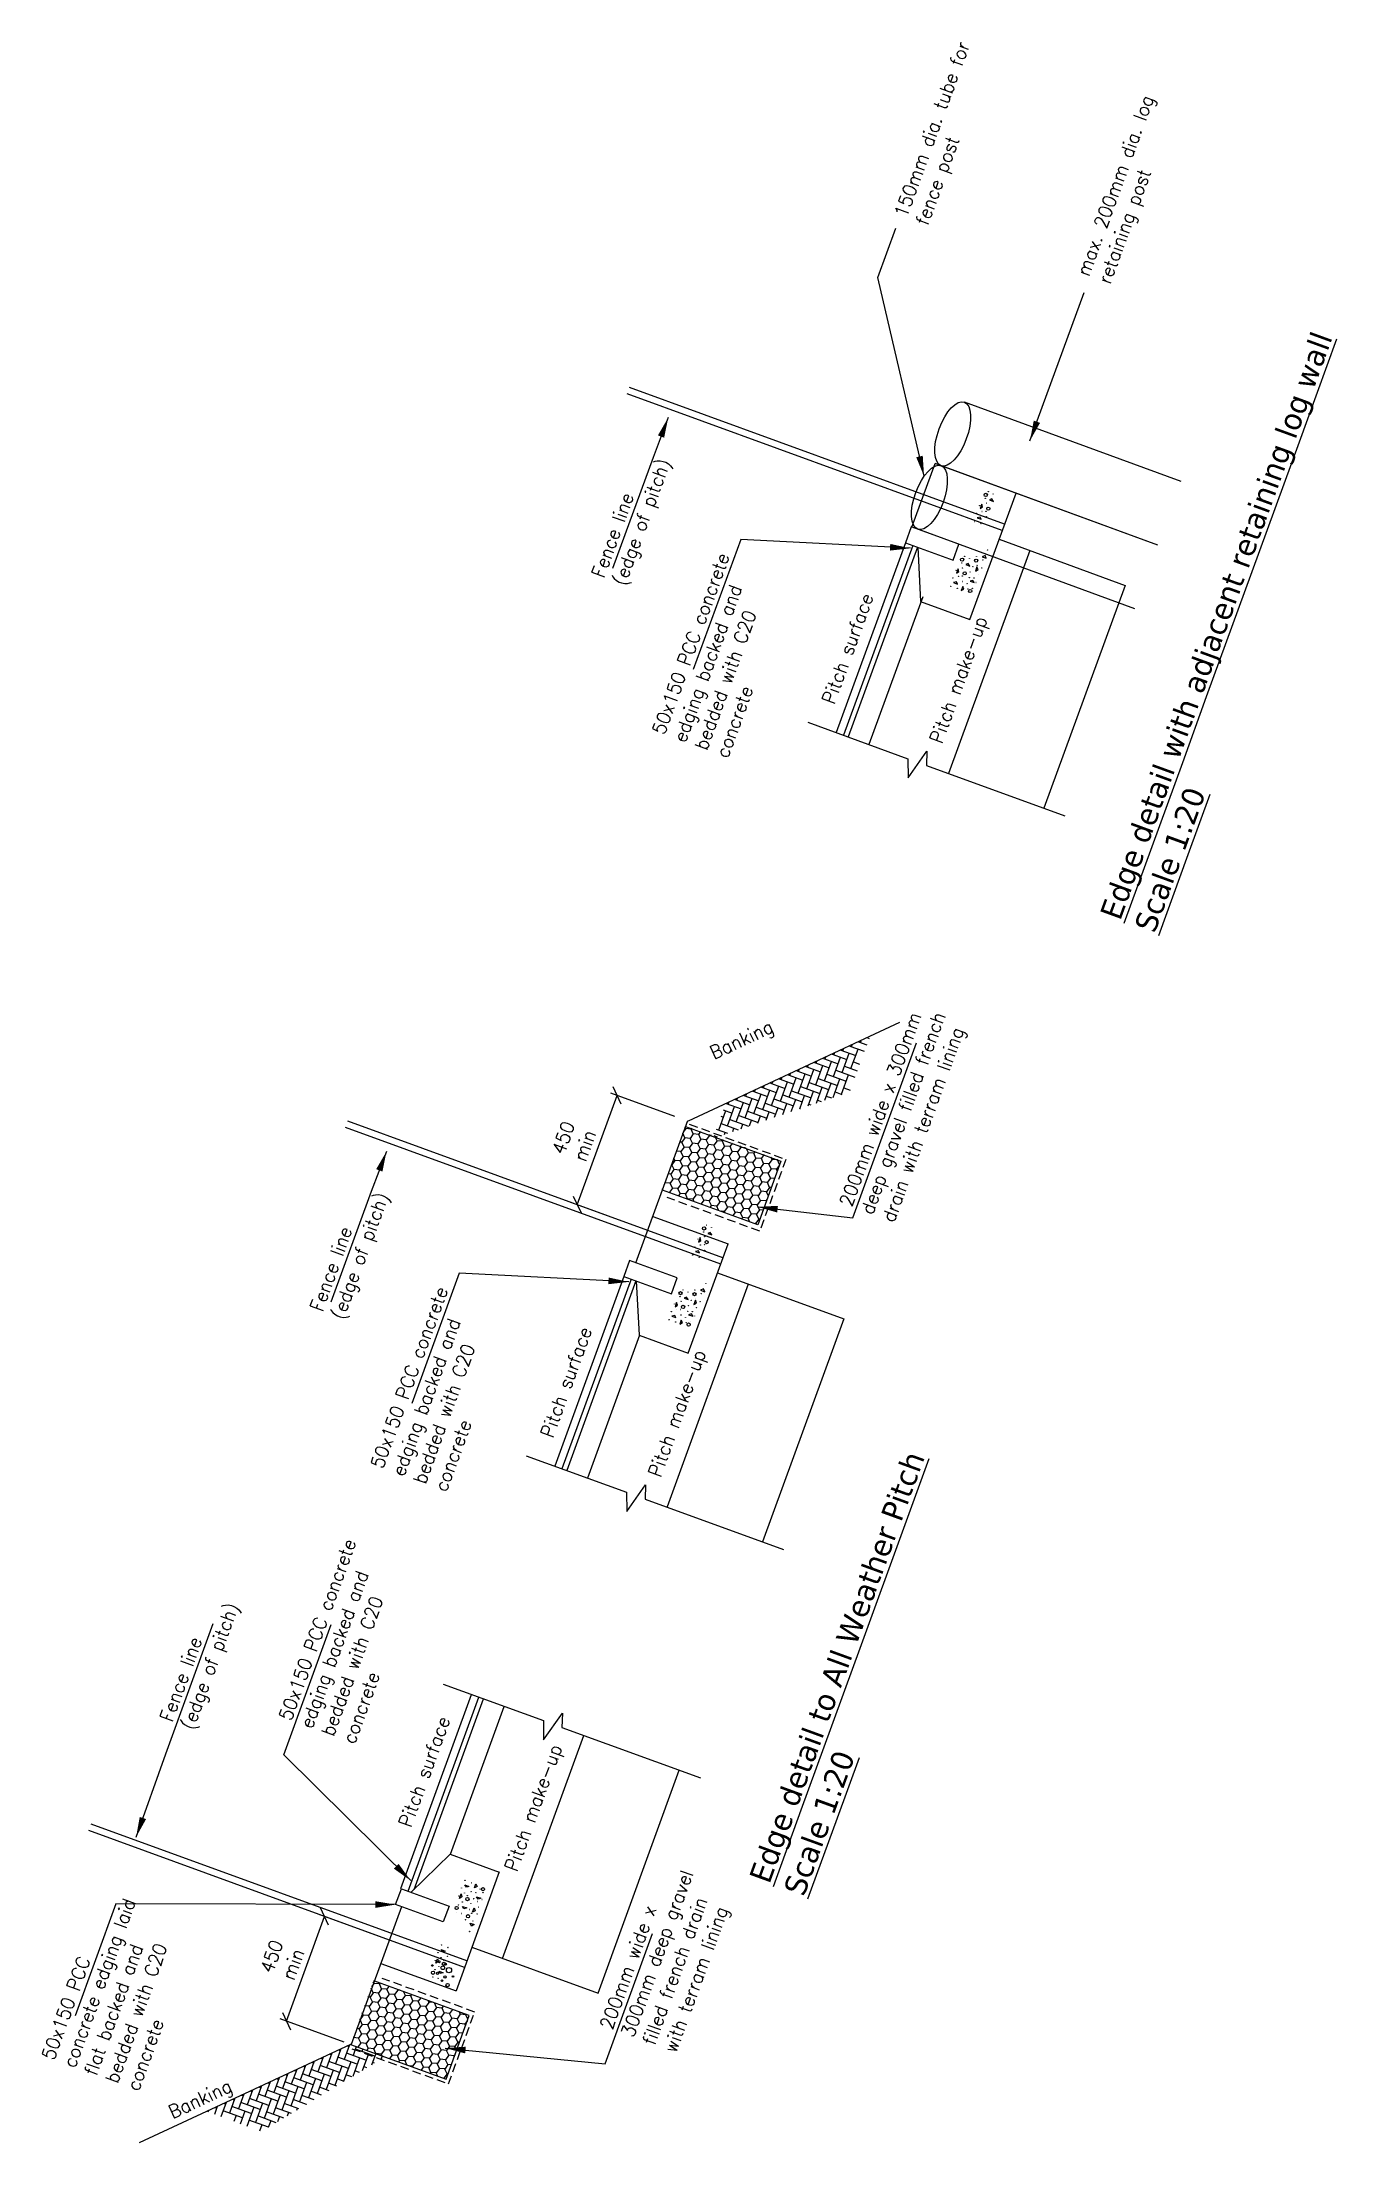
# Model space of a CAD drawing. Header units: millimetres. Extents: x 521005098 to 521837086, y 174609906 to 175681253.
# Drawn here: x 521833262 to 521837086, y 175363954 to 175370161 of the extents above; entities that cross this region are included whole.
import ezdxf

# ---------------------------------------------------------------- set-up
doc = ezdxf.new("R2010")
doc.units = ezdxf.units.MM
doc.header["$LTSCALE"] = 200
doc.header["$PDSIZE"] = 200
doc.linetypes.add('HIDDEN', pattern=[9.525, 6.35, -3.175])
for name, color, linetype in [('GT detail', 3, 'Continuous'), ('gt LOG RETAINING', 6, 'Continuous'), ('GTpath', 3, 'Continuous')]:
    doc.layers.add(name, color=color, linetype=linetype)
doc.styles.add('GT1TO20', font='romans.shx', dxfattribs={"width": 0.95, "height": 40})
doc.styles.add('GT1TO200', font='romans.shx', dxfattribs={"width": 0.95, "height": 400})
doc.styles.add('GTanyheight', font='romans.shx', dxfattribs={"width": 0.95})
doc.dimstyles.new('GTDIM', dxfattribs={"dimscale": 200, "dimtxt": 400, "dimasz": 2, "dimexe": 1, "dimexo": 1, "dimgap": 1, "dimtad": 2, "dimtih": 1, "dimtoh": 1, "dimdec": 0, "dimzin": 0, "dimdsep": 46, "dimtxsty": 'GT1TO200', "dimblk1": 'OBLIQUE', "dimblk2": 'OBLIQUE', "dimsah": 1, "dimcen": 3.5, "dimclrd": 7, "dimclre": 7, "dimclrt": 3, "dimadec": 0, "dimazin": 0, "dimtfac": 1, "dimtdec": 0, "dimtofl": 0, "dimtmove": 0, "dimatfit": 3, "dimldrblk": 'OBLIQUE', "dimfxl": 1, "dimtolj": 1, "dimtzin": 0, "dimarcsym": 0})
doc.dimstyles.new('Note20', dxfattribs={"dimscale": 20, "dimtxt": 400, "dimasz": 3, "dimexe": 1, "dimexo": 1, "dimgap": 1, "dimtad": 2, "dimtih": 1, "dimtoh": 1, "dimdec": 4, "dimzin": 0, "dimdsep": 46, "dimtxsty": 'GT1TO200', "dimcen": 3.5, "dimclrd": 7, "dimclre": 7, "dimclrt": 3, "dimadec": 0, "dimazin": 0, "dimtfac": 1, "dimtdec": 4, "dimtofl": 0, "dimtmove": 0, "dimatfit": 3, "dimfxl": 1, "dimtolj": 1, "dimtzin": 0, "dimarcsym": 0})

msp = doc.modelspace()

# ---------------------------------------------------------------- texts
at = {"layer": 'GT detail', "char_height": 65, "attachment_point": 1, "rotation": 70, "style": 'GT1TO20'}
for s, insert, width in [('{\\fVerdana|b0|i0|c0|p34;\\L\\C7;Edge detail with adjacent retaining log wall\\PScale 1:20}', (521836384.6431, 175367585.03512), 2015.426379), ('{\\fVerdana|b0|i0|c0|p34;\\L\\C7;Edge detail to All Weather Pitch\\PScale 1:20}', (521835348.83106, 175364739.16493), 1777.1782)]:
    msp.add_mtext(s, dxfattribs=dict(at, insert=insert, width=width))
at = {"layer": 'GTpath', "color": 3, "char_height": 40, "attachment_point": 1, "style": 'GT1TO20'}
for s, insert, width, rotation in [('150mm dia. tube for fence post ', (521835777.35253, 175369653.03946), 624.4745244, 69.948766528), ('max. 200mm dia. log retaining post ', (521836315.69069, 175369479.75833), 624.4745244, 69.948766528), ('Fence line\\P(edge of pitch)', (521834883.95122, 175368588.93575), 624.4745, 69.948766528), ('50x150 PCC concrete edging backed and bedded with C20 concrete ', (521835062.23942, 175368125.1683), 624.4745244, 69.948766528), ('Pitch surface', (521835563.87311, 175368215.43371), 624.4745, 69.948766528), ('Pitch make-up', (521835881.96606, 175368099.33512), 624.4745, 69.948766528), ('Banking', (521835229.00333, 175367190.35412), 624.4745, 25.009296715), ('200mm wide x 300mm deep gravel filled french drain with terram lining', (521835615.31291, 175366730.51547), 742.9572506, 69.99999997), ('Fence line\\P(edge of pitch)', (521834052.456, 175366420.95981), 624.4745, 69.99999997), ('50x150 PCC concrete edging backed and bedded with C20 concrete ', (521834231.15882, 175365957.35197), 624.4745244, 69.99999997), ('Pitch surface', (521834732.7116, 175366048.0659), 624.4745, 69.99999997), ('Pitch make-up', (521835050.90824, 175365932.25179), 624.4745, 69.99999997), ('50x150 PCC concrete edging backed and bedded with C20 concrete ', (521833959.97374, 175365212.27708), 624.4745244, 69.99999997), ('Fence line\\P(edge of pitch)', (521833609.1332, 175365208.83398), 624.4745, 69.99999997), ('Pitch surface', (521834313.94273, 175364897.5079), 624.4745, 69.99999997), ('Pitch make-up', (521834626.68832, 175364766.71713), 624.4745, 69.99999997), ('200mm wide x 300mm deep gravel filled french drain with terram lining', (521834908.22307, 175364299.55537), 624.4745, 69.99999997), ('50x150 PCC concrete edging laid flat backed and bedded with C20 concrete ', (521833259.71244, 175364209.83732), 576.6351745, 69.99999997), ('Banking', (521833630.65536, 175364061.03707), 624.4745, 25.009296715)]:
    msp.add_mtext(s, dxfattribs=dict(at, insert=insert, width=width, rotation=rotation))

# ---------------------------------------------------------------- blocks, each defined once
blk = doc.blocks.new('_OBLIQUE')
at = {"color": 0, "linetype": 'ByBlock'}
blk.add_line((-0.5, -0.5), (0.5, 0.5), dxfattribs=at)
blk = doc.blocks.new('*D6')
at = {"layer": 'DEFPOINTS', "color": 0, "transparency": 16777216}
for p in [(521834096.9, 175364623.7), (521834510.2, 175364473.3), (521834173.5, 175364245.6)]:
    blk.add_point(p, dxfattribs=at)
at = {"layer": 'GTpath', "color": 7, "lineweight": -2, "transparency": 16777216}
for p, q in [((521833984.4, 175364314.4), (521834096.9, 175364623.7)), ((521834491.4, 175364480.1), (521834078.2, 175364630.6)), ((521834154.7, 175364252.4), (521833965.6, 175364321.2))]:
    blk.add_line(p, q, dxfattribs=at)
at = {"layer": 'GTpath', "color": 7, "lineweight": -2, "transparency": 16777216, "xscale": 40, "yscale": 40, "zscale": 40}
for p, rotation in [((521834096.9, 175364623.7), 70.00000000000003), ((521833984.4, 175364314.4), 250)]:
    blk.add_blockref('_OBLIQUE', p, dxfattribs=dict(at, rotation=rotation))
at = {"layer": 'GTpath', "color": 3, "transparency": 16777216, "insert": (521833971.7, 175364494.1), "char_height": 40, "attachment_point": 5, "rotation": 70, "style": 'GTanyheight'}
blk.add_mtext('\\A1;450\\Pmin', dxfattribs=at)
blk = doc.blocks.new('*D7')
at = {"layer": 'DEFPOINTS', "color": 0, "transparency": 16777216}
for p in [(521834960.6, 175367049), (521835149.7, 175366980.2), (521835051, 175366650.6)]:
    blk.add_point(p, dxfattribs=at)
at = {"layer": 'GTpath', "color": 7, "lineweight": -2, "transparency": 16777216}
for p, q in [((521834843.1, 175366726.2), (521834960.6, 175367049)), ((521835130.9, 175366987), (521834941.8, 175367055.9)), ((521835032.2, 175366657.4), (521834824.3, 175366733.1))]:
    blk.add_line(p, q, dxfattribs=at)
at = {"layer": 'GTpath', "color": 7, "lineweight": -2, "transparency": 16777216, "xscale": 40, "yscale": 40, "zscale": 40}
for p, rotation in [((521834960.6, 175367049), 70.00000000000003), ((521834843.1, 175366726.2), 250)]:
    blk.add_blockref('_OBLIQUE', p, dxfattribs=dict(at, rotation=rotation))
at = {"layer": 'GTpath', "color": 3, "transparency": 16777216, "insert": (521834832.9, 175366912.7), "char_height": 40, "attachment_point": 5, "rotation": 70, "style": 'GTanyheight'}
blk.add_mtext('\\A1;450\\Pmin', dxfattribs=at)

# ---------------------------------------------------------------- dimensions: what is measured, and where the dimension line sits
at = {"layer": 'GTpath'}
for base, p1, p2, picture, middle in [((521834960.55703, 175367049.0414), (521835051.03581, 175366650.55322), (521835149.72958, 175366980.18822), '*D7', (521834832.90242, 175366912.72558)), ((521834096.94844, 175364623.7138), (521834173.54132, 175364245.55049), (521834510.19121, 175364473.30573), '*D6', (521833971.74781, 175364494.14021))]:
    dim = msp.add_linear_dim(base=base, p1=p1, p2=p2, angle=70, text='450\\Pmin', dimstyle='GTDIM', override={"dimscale": 20, "dimtxt": 2, "dimjust": 0, "dimtxsty": 'GTanyheight'}, dxfattribs=at)
    dim.commit()
    dim.dimension.update_dxf_attribs({"geometry": picture, "text_midpoint": middle})

# ---------------------------------------------------------------- hatches: boundary and pattern name
at = {"layer": 'GTpath'}
h = msp.add_hatch(dxfattribs=at)
h.set_pattern_fill('AR-HBONE', color=8, scale=0.2, angle=85.687099665, style=0)
h.set_pattern_definition([(70, (521520694.661, 175456420.259), (26.0444034, 12.1447047), [60.96, -20.32]), (340, (521520701.61, 175456439.354), (26.0444034, 12.1447047), [60.96, -20.32])])
h.paths.add_polyline_path([(521835706.12394, 175367222.30011), (521835646.98644, 175367059.82116), (521835243.22813, 175366922.22643), (521835280.14859, 175367023.66455)])
h = msp.add_hatch(dxfattribs=at)
h.set_pattern_fill('HONEY', color=8, scale=5, angle=175.687099675, style=0)
h.set_pattern_definition([(115, (521968823.802, 175665220.197), (-22.52365275, 15.77123494), [15.875, -31.75]), (235, (521968823.802, 175665220.197), (-2.3964637, -27.39167294), [15.875, -31.75]), (175, (521968823.802, 175665220.197), (-24.9201165, -11.620438), [-31.75, 15.875])])
h.paths.add_polyline_path([(521835162.31691, 175366958.64747), (521835093.91288, 175366770.70895), (521835375.82067, 175366668.10291), (521835444.2247, 175366856.04143)])
h = msp.add_hatch(dxfattribs=at)
h.set_pattern_fill('HONEY', color=8, scale=5, angle=175.687099675, style=0)
h.set_pattern_definition([(115, (521967903.431, 175662695.038), (-22.52365275, 15.77123494), [15.875, -31.75]), (235, (521967903.431, 175662695.038), (-2.3964637, -27.39167294), [15.875, -31.75]), (175, (521967903.431, 175662695.038), (-24.9201165, -11.620438), [-31.75, 15.875])])
h.paths.add_polyline_path([(521834241.94535, 175364433.48901), (521834173.54132, 175364245.55049), (521834455.4491, 175364142.94445), (521834523.85313, 175364330.88297)])
h = msp.add_hatch(dxfattribs=at)
h.set_pattern_fill('AR-HBONE', color=8, scale=0.2, angle=175.687099675, style=0)
h.set_pattern_definition([(160, (521967903.43, 175662695.038), (-26.0444034, -12.1447047), [60.96, -20.32]), (250, (521967884.336, 175662701.988), (-26.0444034, -12.1447047), [60.96, -20.32])])
h.paths.add_polyline_path([(521833747.56597, 175364046.91492), (521833910.04492, 175363987.77742), (521834274.97943, 175364208.63004), (521834173.54132, 175364245.55049)])

# ---------------------------------------------------------------- linework, layer by layer
at = {"layer": 'gt LOG RETAINING', "color": 3}
for points in [[(521836625.90215, 175368862.80084), (521835985.91779, 175369097.2339)], [(521836557.49798, 175368674.86191), (521835899.35778, 175368915.94565)], [(521836557.49798, 175368674.86191), (521835917.1258, 175368909.43703)], [(521836489.0938, 175368486.92299), (521835848.33474, 175368721.63983)]]:
    msp.add_lwpolyline(points, dxfattribs=at)
for centre in [(521835951.5218, 175369003.33547), (521835882.73073, 175368815.53826)]:
    msp.add_ellipse(centre, major_axis=(-34.39599, -93.89843), ratio=0.4283109476, dxfattribs=at)
at = {"layer": 'GTpath', "color": 7}
for p, q in [((521836098.00789, 175368717.775), (521834990.38801, 175369122.03767)), ((521836104.87704, 175368736.55837), (521834997.24521, 175369140.8254)), ((521836088.37954, 175368691.91384), (521836461.04916, 175368555.89568)), ((521835811.84313, 175368681.73317), (521835607.2826, 175368121.26758)), ((521835833.44902, 175368673.84738), (521835628.88848, 175368113.38179)), ((521835847.53981, 175368668.70448), (521835642.97928, 175368108.23889)), ((521836179.23324, 175368658.75377), (521835938.886, 175368000.2379)), ((521835863.25629, 175368522.18371), (521835704.0394, 175368085.95297)), ((521836461.04916, 175368555.89568), (521836220.70192, 175367897.37982)), ((521835171.00446, 175366974.27081), (521835795.33549, 175367265.40115)), ((521835266.39698, 175366550.88461), (521834158.41605, 175366954.15669)), ((521835273.24933, 175366569.67411), (521834165.25645, 175366972.95054)), ((521835016.15942, 175366554.73113), (521835169.1103, 175366974.96023)), ((521834980.26456, 175366514.5869), (521834776.20527, 175365953.93862)), ((521835256.79176, 175366525.01484), (521835629.58285, 175366389.32998)), ((521835001.87749, 175366506.72044), (521834797.8182, 175365946.07215)), ((521835015.97288, 175366501.59013), (521834811.91359, 175365940.94185)), ((521835347.67507, 175366491.93602), (521835107.91677, 175365833.20551)), ((521835629.58285, 175366389.32998), (521835389.82455, 175365730.59946)), ((521835026.4605, 175366340.35737), (521834872.99361, 175365918.71054)), ((521834322.04145, 175364706.13377), (521834530.64926, 175365279.27901)), ((521834343.65438, 175364698.26731), (521834552.26219, 175365271.41255)), ((521834361.49571, 175364703.42889), (521834566.35758, 175365266.28225)), ((521834468.61084, 175364807.678), (521834627.4376, 175365244.05094)), ((521834622.60245, 175364499.81538), (521834862.36075, 175365158.5459)), ((521834904.51024, 175364397.20934), (521835144.26854, 175365055.93986)), ((521834510.19121, 175364473.30573), (521833400.34164, 175364877.25794)), ((521834516.98658, 175364492.11597), (521833407.18204, 175364896.05179)), ((521834323.7343, 175364652.30874), (521834175.43547, 175364244.86107)), ((521834531.71914, 175364532.8942), (521834904.51024, 175364397.20934)), ((521834173.54132, 175364245.55049), (521833549.21028, 175363954.42015))]:
    msp.add_line(p, q, dxfattribs=at)
at = {"layer": 'GTpath', "color": 3, "linetype": 'Continuous'}
for p, q in [((521835830.65893, 175368728.09195), (521835899.35778, 175368915.94565)), ((521836001.87617, 175368454.9074), (521836138.45052, 175368828.36344)), ((521835848.40357, 175368668.38922), (521835856.8227, 175368507.84948)), ((521835856.82269, 175368507.84948), (521836001.87617, 175368454.9074)), ((521835065.92844, 175366691.47038), (521835288.27139, 175366610.54416)), ((521835170.50035, 175366287.93115), (521835288.16798, 175366610.5818)), ((521835016.83692, 175366501.27565), (521835025.39959, 175366340.74351)), ((521835025.39959, 175366340.74351), (521835170.50035, 175366287.93115)), ((521834352.85084, 175364694.92007), (521834467.40802, 175364807.67428)), ((521834467.40802, 175364807.67428), (521834612.50878, 175364754.86192)), ((521834611.97598, 175364755.05585), (521834485.00628, 175364403.59141)), ((521834262.66332, 175364484.51763), (521834485.00628, 175364403.59141))]:
    msp.add_line(p, q, dxfattribs=at)
at = {"layer": 'GTpath', "color": 3}
for p, q in [((521835523.35289, 175368151.90051), (521835819.40806, 175368043.84535)), ((521835820.11627, 175367986.8299), (521835875.4849, 175368065.96536)), ((521835875.4849, 175368065.96536), (521835874.29166, 175368023.81375)), ((521835819.40806, 175368043.84535), (521835820.11627, 175367986.8299)), ((521835874.29166, 175368023.81375), (521836282.9111, 175367874.67452)), ((521834692.24821, 175365984.49649), (521834988.39988, 175365876.7061)), ((521834989.15907, 175365819.69131), (521835044.45692, 175365898.87625)), ((521835044.45692, 175365898.87625), (521835043.30137, 175365856.72359)), ((521834988.39988, 175365876.7061), (521834989.15907, 175365819.69131)), ((521835043.30137, 175365856.72359), (521835452.054, 175365707.9498)), ((521834446.69219, 175365309.83688), (521834742.84386, 175365202.04649)), ((521834743.60306, 175365145.0317), (521834798.9009, 175365224.21665)), ((521834798.9009, 175365224.21665), (521834797.74536, 175365182.06398)), ((521834742.84386, 175365202.04649), (521834743.60306, 175365145.0317)), ((521834797.74536, 175365182.06398), (521835206.49799, 175365033.29019))]:
    msp.add_line(p, q, dxfattribs=at)
at = {"layer": 'GTpath'}
for p, q in [((521835162.57624, 175366957.00803), (521835444.48402, 175366854.40199)), ((521835444.48402, 175366854.40199), (521835376.07999, 175366666.46346)), ((521835376.07999, 175366666.46346), (521835094.17221, 175366769.06951)), ((521834523.85313, 175364330.88297), (521834241.94535, 175364433.48901)), ((521834455.4491, 175364142.94445), (521834523.85313, 175364330.88297)), ((521834173.54132, 175364245.55049), (521834455.4491, 175364142.94445))]:
    msp.add_line(p, q, dxfattribs=at)
at = {"layer": 'GTpath', "color": 6, "linetype": 'HIDDEN', "ltscale": 0.02}
for p, q in [((521835173.7043, 175366964.02515), (521835458.95191, 175366860.20351)), ((521835458.95191, 175366860.20351), (521835381.7531, 175366648.10154)), ((521835381.7531, 175366648.10154), (521835108.57258, 175366747.53112)), ((521834540.0018, 175364341.30242), (521834266.82128, 175364440.73199)), ((521834462.803, 175364129.20045), (521834540.0018, 175364341.30242)), ((521834177.55539, 175364233.02209), (521834462.803, 175364129.20045))]:
    msp.add_line(p, q, dxfattribs=at)
at = {"layer": 'GTpath', "color": 7, "linetype": 'Continuous', "flags": 128}
for points in [[(521836067.16253, 175368811.28325), (521836059.84425, 175368808.32084), (521836071.91724, 175368803.9144), (521836067.16253, 175368811.28325)], [(521836032.15539, 175368757.26348), (521836023.43361, 175368755.4169), (521836035.50661, 175368751.01046), (521836032.15539, 175368757.26348)], [(521836039.82924, 175368787.65986), (521836037.61072, 175368795.9138), (521836032.81547, 175368782.77554), (521836039.82924, 175368787.65986)], [(521836047.45391, 175368644.27932), (521836038.61676, 175368640.4629), (521836050.68975, 175368636.05646), (521836047.45391, 175368644.27932)], [(521835962.37731, 175368566.08187), (521835953.65553, 175368564.23529), (521835965.72853, 175368559.82885), (521835962.37731, 175368566.08187)], [(521835970.05116, 175368596.47825), (521835967.83264, 175368604.73219), (521835963.03739, 175368591.59393), (521835970.05116, 175368596.47825)], [(521835997.38445, 175368620.10165), (521835990.06617, 175368617.13923), (521836002.13917, 175368612.73279), (521835997.38445, 175368620.10165)], [(521836011.29302, 175368570.56112), (521836003.03908, 175368568.3426), (521836015.28962, 175368563.87136), (521836011.29302, 175368570.56112)], [(521836026.42898, 175368602.66024), (521836023.12834, 175368610.70556), (521836018.5275, 175368598.09993), (521836026.42898, 175368602.66024)], [(521835984.79688, 175368544.82142), (521835981.30183, 175368552.3341), (521835976.89539, 175368540.26111), (521835984.79688, 175368544.82142)], [(521835235.46802, 175366644.36524), (521835228.15239, 175366641.39628), (521835240.22932, 175366637.00064), (521835235.46802, 175366644.36524)], [(521835200.50919, 175366590.31418), (521835191.78907, 175366588.45981), (521835203.866, 175366584.06417), (521835200.50919, 175366590.31418)], [(521835208.15586, 175366620.71741), (521835205.92995, 175366628.96937), (521835201.14646, 175366615.82683), (521835208.15586, 175366620.71741)], [(521835165.86092, 175366453.12131), (521835158.54529, 175366450.15235), (521835170.62222, 175366445.75671), (521835165.86092, 175366453.12131)], [(521835215.90873, 175366477.34374), (521835207.075, 175366473.51942), (521835219.15193, 175366469.12378), (521835215.90873, 175366477.34374)], [(521835130.90209, 175366399.07026), (521835122.18197, 175366397.21588), (521835134.2589, 175366392.82024), (521835130.90209, 175366399.07026)], [(521835138.54876, 175366429.47348), (521835136.32286, 175366437.72544), (521835131.53936, 175366424.5829), (521835138.54876, 175366429.47348)], [(521835179.81378, 175366403.59324), (521835171.56183, 175366401.36734), (521835183.81636, 175366396.90706), (521835179.81378, 175366403.59324)], [(521835194.92103, 175366435.70589), (521835191.6132, 175366443.74825), (521835187.02363, 175366431.13851), (521835194.92103, 175366435.70589)], [(521835153.34066, 175366377.82986), (521835149.8389, 175366385.33942), (521835145.44326, 175366373.26249), (521835153.34066, 175366377.82986)], [(521834516.09578, 175364709.9038), (521834510.60775, 175364716.92952), (521834522.68468, 175364712.53388), (521834516.09578, 175364709.9038)], [(521834546.93779, 175364711.75166), (521834539.42823, 175364708.24989), (521834543.82387, 175364720.32682), (521834546.93779, 175364711.75166)], [(521834502.41065, 175364681.6984), (521834495.40126, 175364676.80782), (521834500.18475, 175364689.95036), (521834502.41065, 175364681.6984)], [(521834508.13245, 175364646.02719), (521834504.43676, 175364653.00394), (521834516.51369, 175364648.6083), (521834508.13245, 175364646.02719)], [(521834541.58821, 175364640.6887), (521834533.88472, 175364636.65413), (521834538.47429, 175364649.26387), (521834541.58821, 175364640.6887)], [(521834550.65699, 175364674.99917), (521834545.76641, 175364682.00856), (521834558.02094, 175364677.54828), (521834550.65699, 175364674.99917)], [(521834530.90142, 175364595.30162), (521834526.59261, 175364603.90943), (521834538.66954, 175364599.51379), (521834530.90142, 175364595.30162)], [(521834446.48869, 175364518.65988), (521834441.00066, 175364525.6856), (521834453.07759, 175364521.28995), (521834446.48869, 175364518.65988)], [(521834432.80356, 175364490.45447), (521834425.79416, 175364485.56389), (521834430.57765, 175364498.70643), (521834432.80356, 175364490.45447)], [(521834438.52535, 175364454.78327), (521834434.82966, 175364461.76002), (521834446.90659, 175364457.36437), (521834438.52535, 175364454.78327)]]:
    msp.add_lwpolyline(points, dxfattribs=at)
at = {"layer": 'GTpath', "color": 6}
for points in [[(521835952.75109, 175368630.30413), (521835969.8941, 175368677.27345), (521835828.98614, 175368728.70249), (521835811.84313, 175368681.73317)], [(521835121.21845, 175366463.28388), (521835138.31946, 175366510.26851), (521834997.36557, 175366561.57153), (521834980.26456, 175366514.5869)], [(521834464.39772, 175364654.32033), (521834447.29671, 175364607.3357), (521834306.34282, 175364658.63872), (521834323.44382, 175364705.62335)]]:
    msp.add_lwpolyline(points, close=True, dxfattribs=at)
at = {"layer": 'GTpath', "color": 7, "linetype": 'Continuous'}
for centre, radius in [((521836049.13996, 175368823.09226), 4.725), ((521836047.77126, 175368812.72728), 0.378), ((521836056.70848, 175368832.80398), 0.378), ((521836070.92623, 175368826.00518), 0.378), ((521836021.94738, 175368768.43345), 0.378), ((521836031.32398, 175368791.36772), 0.378), ((521836038.24664, 175368773.95262), 0.378), ((521836049.80913, 175368774.76239), 0.378), ((521836050.66098, 175368798.59489), 0.378), ((521836050.72638, 175368758.53319), 0.378), ((521836056.66484, 175368782.52112), 4.725), ((521836015.41149, 175368744.46238), 0.378), ((521836034.78065, 175368737.99654), 0.378), ((521835979.36188, 175368631.91066), 4.725), ((521835977.99318, 175368621.54567), 0.378), ((521835986.9304, 175368641.62237), 0.378), ((521836001.14815, 175368634.82357), 0.378), ((521836020.71171, 175368628.89037), 4.725), ((521836021.9055, 175368641.53235), 0.378), ((521836040.67196, 175368630.659), 0.378), ((521836054.01299, 175368660.59651), 0.378), ((521835952.16931, 175368577.25184), 0.378), ((521835961.5459, 175368600.18611), 0.378), ((521835968.46857, 175368582.77101), 0.378), ((521835980.03105, 175368583.58078), 0.378), ((521835980.8829, 175368607.41329), 0.378), ((521835980.9483, 175368567.35158), 0.378), ((521835986.88676, 175368591.33951), 4.725), ((521835994.03598, 175368560.76404), 0.378), ((521836000.51604, 175368578.51844), 0.378), ((521836003.20025, 175368595.24393), 0.378), ((521836011.17968, 175368611.04271), 0.378), ((521836014.41768, 175368577.46848), 0.378), ((521836020.50583, 175368564.38187), 0.378), ((521836023.55349, 175368615.17788), 0.378), ((521836026.63869, 175368588.90243), 0.378), ((521836037.18803, 175368606.78118), 0.378), ((521835945.63341, 175368553.28077), 0.378), ((521835965.00257, 175368546.81494), 0.378), ((521835996.3425, 175368545.03376), 0.378), ((521836003.23037, 175368539.09948), 4.725), ((521836009.61825, 175368547.23016), 0.378), ((521835217.43489, 175366656.15813), 4.725), ((521835216.07546, 175366645.79192), 0.378), ((521835224.99472, 175366665.87661), 0.378), ((521835239.21855, 175366659.09053), 0.378), ((521835183.77675, 175366577.49811), 0.378), ((521835190.2912, 175366601.47502), 0.378), ((521835199.64729, 175366624.41766), 0.378), ((521835206.58552, 175366607.00876), 0.378), ((521835218.14727, 175366607.82887), 0.378), ((521835218.97782, 175366631.66213), 0.378), ((521835219.07904, 175366591.6005), 0.378), ((521835224.99604, 175366615.59373), 4.725), ((521835203.15168, 175366571.0496), 0.378), ((521835147.82779, 175366464.9142), 4.725), ((521835146.46836, 175366454.548), 0.378), ((521835155.38762, 175366474.63268), 0.378), ((521835169.61145, 175366467.8466), 0.378), ((521835189.18031, 175366461.9309), 4.725), ((521835190.36279, 175366474.57393), 0.378), ((521835209.13897, 175366463.71737), 0.378), ((521835222.45322, 175366493.6668), 0.378), ((521835120.68411, 175366410.2311), 0.378), ((521835130.04019, 175366433.17374), 0.378), ((521835136.97842, 175366415.76484), 0.378), ((521835148.54018, 175366416.58494), 0.378), ((521835149.37072, 175366440.4182), 0.378), ((521835149.47194, 175366400.35657), 0.378), ((521835155.38895, 175366424.3498), 4.725), ((521835162.56551, 175366393.78073), 0.378), ((521835169.02969, 175366411.54092), 0.378), ((521835171.69894, 175366428.2688), 0.378), ((521835179.66424, 175366444.07472), 0.378), ((521835182.93226, 175366410.50339), 0.378), ((521835189.03211, 175366397.42223), 0.378), ((521835192.03435, 175366448.22094), 0.378), ((521835195.14304, 175366421.94827), 0.378), ((521835205.67639, 175366439.83644), 0.378), ((521835114.16965, 175366386.25419), 0.378), ((521835133.54458, 175366379.80568), 0.378), ((521835164.88609, 175366378.05252), 0.378), ((521835171.77927, 175366372.12441), 4.725), ((521835178.15987, 175366380.2608), 0.378), ((521834511.516, 175364730.47689), 0.378), ((521834530.50308, 175364722.96277), 0.378), ((521834486.73795, 175364648.58478), 4.725), ((521834492.35983, 175364657.39959), 0.378), ((521834493.51423, 175364684.33304), 0.378), ((521834501.0943, 175364707.9221), 0.378), ((521834503.66562, 175364666.35804), 0.378), ((521834510.01945, 175364693.20922), 0.378), ((521834518.60442, 175364674.7987), 4.725), ((521834518.34912, 175364685.14924), 0.378), ((521834528.57951, 175364661.31271), 0.378), ((521834529.49428, 175364696.98196), 0.378), ((521834537.28723, 175364675.84277), 0.378), ((521834543.75141, 175364693.60296), 0.378), ((521834548.60412, 175364667.70117), 0.378), ((521834550.6015, 175364651.08494), 0.378), ((521834555.63898, 175364704.15983), 0.378), ((521834564.72997, 175364704.27018), 4.725), ((521834561.68528, 175364673.80101), 0.378), ((521834564.38783, 175364693.93597), 0.378), ((521834486.2822, 175364636.28063), 0.378), ((521834501.54029, 175364632.33618), 0.378), ((521834513.11249, 175364613.84404), 0.378), ((521834520.33344, 175364624.28925), 4.725), ((521834524.52145, 175364644.08468), 0.378), ((521834531.33235, 175364632.95714), 0.378), ((521834534.47435, 175364610.09155), 0.378), ((521834547.17222, 175364630.6111), 0.378), ((521834441.9089, 175364539.23296), 0.378), ((521834460.89598, 175364531.71884), 0.378), ((521834525.42254, 175364578.59072), 0.378), ((521834525.56444, 175364578.98058), 0.378), ((521834415.22642, 175364478.75188), 2.268), ((521834422.75273, 175364466.15566), 0.378), ((521834423.90714, 175364493.08912), 0.378), ((521834427.65856, 175364474.22695), 0), ((521834431.4872, 175364516.67817), 0.378), ((521834435.67218, 175364489.61302), 2.646), ((521834434.05853, 175364475.11411), 0.378), ((521834440.41236, 175364501.9653), 0.378), ((521834445.77526, 175364472.05786), 5.481), ((521834448.99732, 175364483.55477), 4.725), ((521834448.74202, 175364493.90531), 0.378), ((521834454.32038, 175364482.82563), 2.646), ((521834464.11657, 175364464.97991), 7.749), ((521834459.88719, 175364505.73804), 0.378), ((521834417.13085, 175364457.34086), 4.725), ((521834413.81476, 175364455.53239), 0), ((521834416.6751, 175364445.0367), 0.378), ((521834430.18808, 175364455.20461), 3.402), ((521834431.93319, 175364441.09225), 0.378), ((521834443.29341, 175364433.74091), 2.268), ((521834452.27471, 175364445.15444), 3.402), ((521834459.92139, 175364420.85041), 5.103), ((521834461.65431, 175364438.32134), 0), ((521834476.22158, 175364446.29385), 2.268)]:
    msp.add_circle(centre, radius, dxfattribs=at)

msp.set_redraw_order([(e.dxf.handle, doc.entitydb.next_handle()) for e in msp.query("TEXT MTEXT ATTDEF DIMENSION ARC_DIMENSION")])  # texts and dimensions are drawn at this point

# ---------------------------------------------------------------- leaders
at = {"layer": 'GTpath'}
for points in [[(521835867.01005, 175368878.01595), (521835730.76212, 175369465.68432), (521835783.9959, 175369611.0085)], [(521836179.53502, 175368982.83), (521836340.134, 175369421.25295)], [(521835111.5926, 175369051.562), (521835066.60369, 175368933.28418), (521834947.07991, 175368605.80672)], [(521835826.49664, 175368665.29206), (521835325.94445, 175368691.58878), (521835185.61589, 175368307.10928)], [(521835374.66077, 175366719.93997), (521835656.59573, 175366687.46336), (521835844.67206, 175367204.19881)], [(521834279.68361, 175366883.78943), (521834234.80048, 175366765.47142), (521834115.56958, 175366437.88722)], [(521834994.93277, 175366498.15891), (521834494.35726, 175366524.00802), (521834354.37255, 175366139.40319)], [(521833540.16638, 175364857.87611), (521833628.05783, 175365104.35326), (521833768.04254, 175365488.95808)], [(521834351.15591, 175364729.39653), (521833976.57357, 175365101.40901), (521834116.55828, 175365486.01383)], [(521834306.34282, 175364658.63872), (521833480.72995, 175364660.60221), (521833360.3121, 175364329.75688)], [(521834453.03461, 175364234.7759), (521834924.8229, 175364188.68729), (521835064.8076, 175364573.29212)]]:
    msp.add_leader(points, dimstyle='Note20', dxfattribs=at)

doc.saveas('drawing.dxf')
